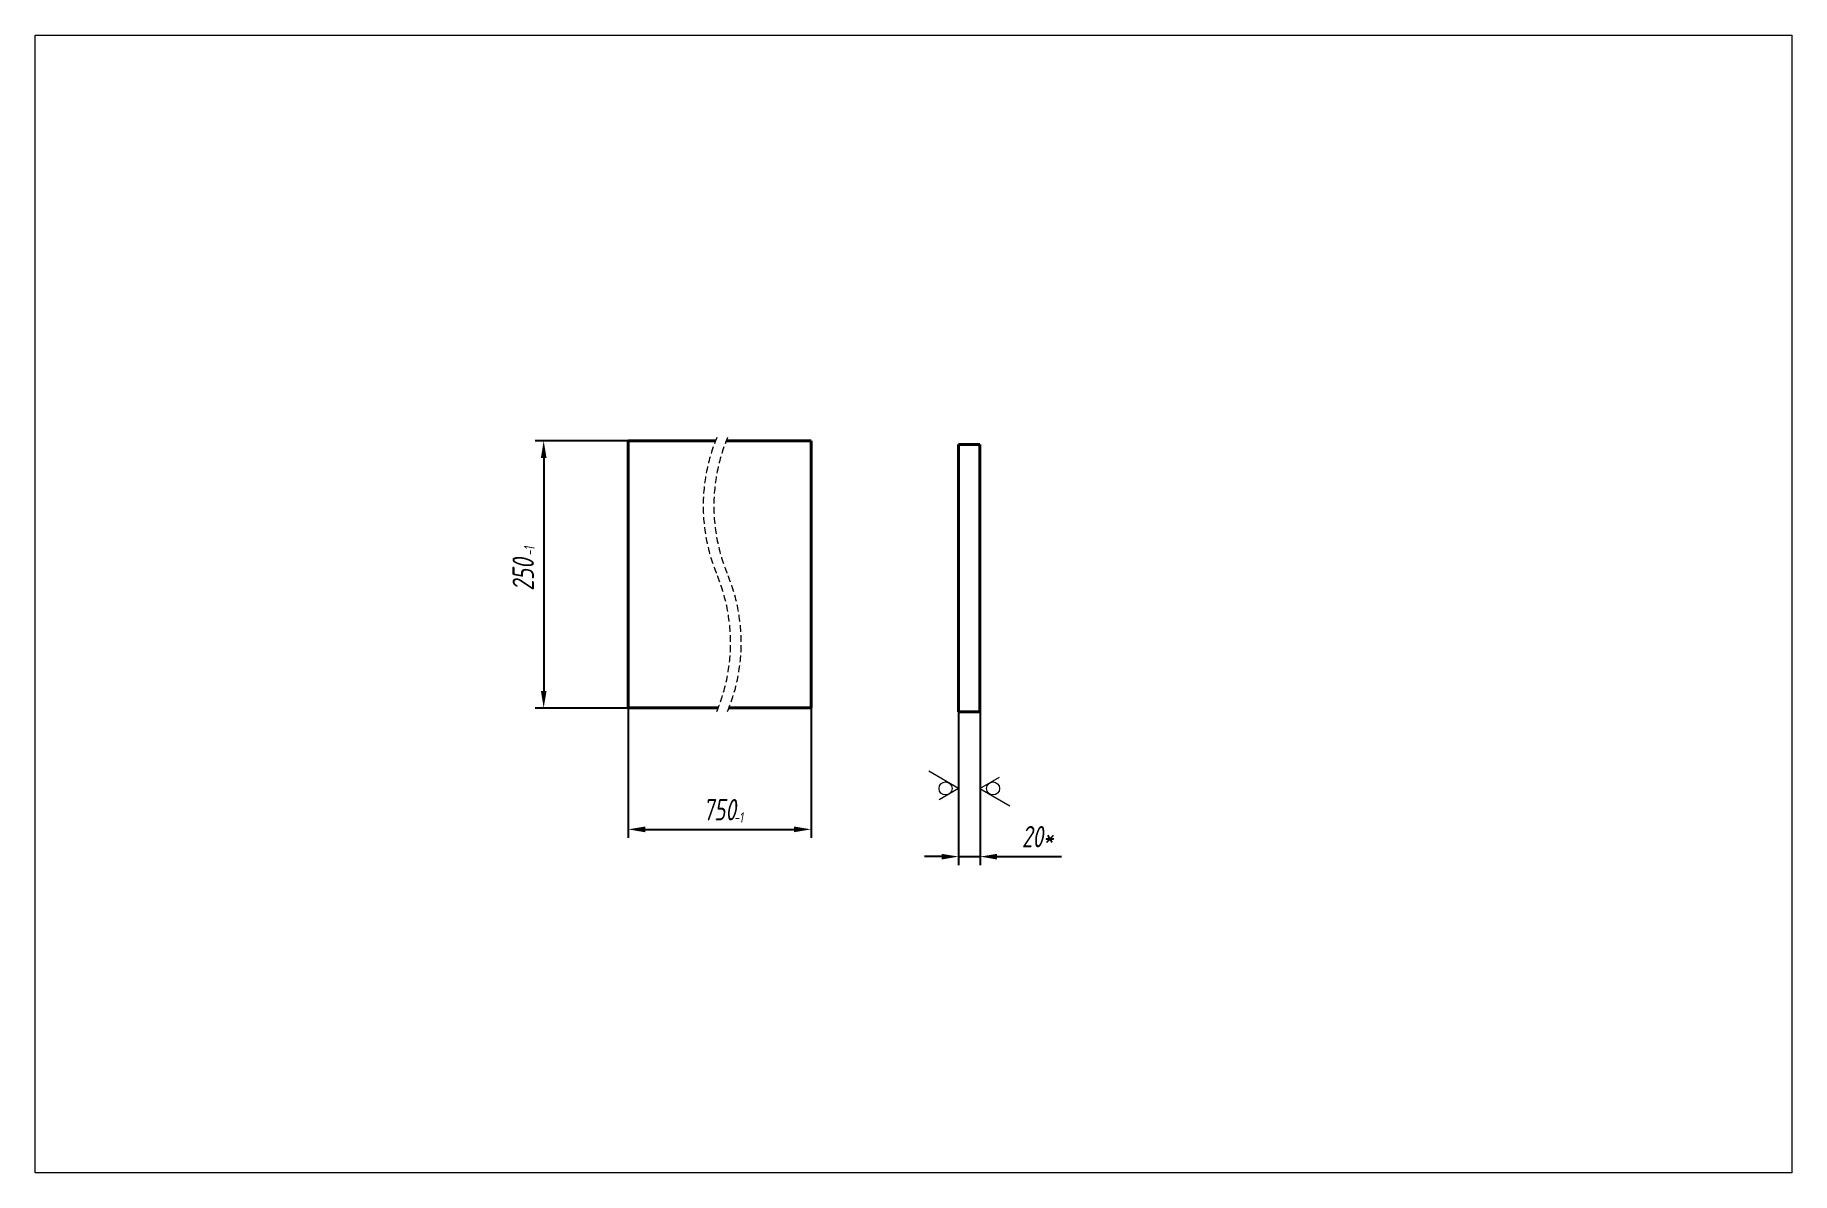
# Model space of a CAD drawing. Header units: millimetres. Extents: x 2336 to 4117, y 14795 to 41339.
# Drawn here: x 2472 to 4117, y 33483 to 34548 of the extents above; entities that cross this region are included whole.
import ezdxf

# ---------------------------------------------------------------- set-up
doc = ezdxf.new("R2010")
doc.units = ezdxf.units.MM
doc.linetypes.add('HIDDEN', pattern=[9.525, 6.35, -3.175])
doc.layers.add('РАЗМЕРЫ', color=7, linetype='Continuous', lineweight=18)
doc.styles.get("Standard").update_dxf_attribs({"font": 'simplex.shx', "width": 0.7, "oblique": 10})
doc.dimstyles.new('Stand2', dxfattribs={"dimtxt": 10, "dimasz": 8, "dimexe": 4, "dimexo": 0, "dimgap": 4, "dimtad": 1, "dimdec": 0, "dimzin": 0, "dimdsep": 46, "dimtxsty": 'Standard', "dimcen": 0, "dimadec": 0, "dimazin": 0, "dimtfac": 1, "dimtdec": 0, "dimtmove": 0, "dimatfit": 3, "dimfxl": 0.18, "dimtolj": 1, "dimtzin": 0, "dimarcsym": 0})
doc.dimstyles.new('Stand4', dxfattribs={"dimtxt": 20, "dimasz": 16, "dimexe": 8, "dimexo": 0, "dimgap": 8, "dimtad": 1, "dimdec": 0, "dimzin": 0, "dimdsep": 46, "dimtxsty": 'Standard', "dimcen": 0, "dimadec": 0, "dimazin": 0, "dimtfac": 1, "dimtdec": 0, "dimtmove": 0, "dimatfit": 3, "dimfxl": 0.18, "dimtolj": 1, "dimtzin": 0, "dimarcsym": 0})

msp = doc.modelspace()

# ---------------------------------------------------------------- blocks, each defined once
blk = doc.blocks.new('*D5169')
at = {"layer": 'DEFPOINTS', "color": 0, "lineweight": 18}
for p in [(2938.8, 34149.9), (3328.8, 34149.9), (3328.8, 33806.5)]:
    blk.add_point(p, dxfattribs=at)
at = {"layer": 'РАЗМЕРЫ', "color": 0, "lineweight": 18, "insert": (3130.4, 33815.5), "char_height": 10, "attachment_point": 5}
blk.add_mtext('\\A1;-1', dxfattribs=at)
blk = doc.blocks.new('_NONE')
blk = doc.blocks.new('*D5170')
at = {"layer": 'DEFPOINTS', "color": 0, "lineweight": 18}
for p in [(2574.2, 34264.5), (2943.6, 34264.5), (2574.2, 33874.5)]:
    blk.add_point(p, dxfattribs=at)
at = {"layer": 'РАЗМЕРЫ', "color": 0, "lineweight": 18, "insert": (2934.6, 34064.8), "char_height": 10, "attachment_point": 5, "rotation": 90}
blk.add_mtext('\\A1;-1', dxfattribs=at)
blk = doc.blocks.new('*D5202')
at = {"layer": 'DEFPOINTS', "color": 0, "lineweight": 18}
for p in [(3336.5, 33914.5), (3356.5, 33914.5), (3356.5, 33778.9)]:
    blk.add_point(p, dxfattribs=at)
at = {"layer": 'РАЗМЕРЫ', "color": 0, "lineweight": -2}
for p, q in [((3336.5, 33914.5), (3336.5, 33770.9)), ((3356.5, 33914.5), (3356.5, 33770.9)), ((3320.5, 33778.9), (3304.5, 33778.9)), ((3336.5, 33778.9), (3356.5, 33778.9)), ((3372.5, 33778.9), (3432.7, 33778.9)), ((3372.5, 33778.9), (3432.7, 33778.9))]:
    blk.add_line(p, q, dxfattribs=at)
at = {"layer": 'РАЗМЕРЫ', "color": 0, "lineweight": 18}
for points in [[(3320.5, 33776.2), (3320.5, 33781.5), (3336.5, 33778.9)], [(3372.5, 33781.5), (3372.5, 33776.2), (3356.5, 33778.9)]]:
    blk.add_solid(points, dxfattribs=at)
at = {"layer": 'РАЗМЕРЫ', "color": 0, "lineweight": 18, "insert": (3410.6, 33797.6), "char_height": 20, "attachment_point": 5}
blk.add_mtext('\\A1;20*', dxfattribs=at)
blk = doc.blocks.new('*D5203')
at = {"layer": 'DEFPOINTS', "color": 0, "lineweight": 18}
for p in [(3027.1, 34168), (2948, 33918), (3027.1, 33918)]:
    blk.add_point(p, dxfattribs=at)
at = {"layer": 'РАЗМЕРЫ', "color": 0, "lineweight": -2}
for p, q in [((3027.1, 34168), (2940, 34168)), ((2948, 34152), (2948, 33934)), ((3027.1, 33918), (2940, 33918))]:
    blk.add_line(p, q, dxfattribs=at)
at = {"layer": 'РАЗМЕРЫ', "color": 0, "lineweight": 18}
for points in [[(2950.7, 34152), (2945.4, 34152), (2948, 34168)], [(2945.4, 33934), (2950.7, 33934), (2948, 33918)]]:
    blk.add_solid(points, dxfattribs=at)
at = {"layer": 'РАЗМЕРЫ', "color": 0, "lineweight": 18, "insert": (2928.8, 34043), "char_height": 20, "attachment_point": 5, "rotation": 90}
blk.add_mtext('\\A1;250', dxfattribs=at)
blk = doc.blocks.new('*D5207')
at = {"layer": 'DEFPOINTS', "color": 0, "lineweight": 18}
for p in [(3027.1, 33918), (3198.3, 33918), (3198.3, 33804.4)]:
    blk.add_point(p, dxfattribs=at)
at = {"layer": 'РАЗМЕРЫ', "color": 0, "lineweight": -2}
for p, q in [((3027.1, 33918), (3027.1, 33796.4)), ((3198.3, 33918), (3198.3, 33796.4)), ((3043.1, 33804.4), (3182.3, 33804.4))]:
    blk.add_line(p, q, dxfattribs=at)
at = {"layer": 'РАЗМЕРЫ', "color": 0, "lineweight": 18}
for points in [[(3043.1, 33807.1), (3043.1, 33801.7), (3027.1, 33804.4)], [(3182.3, 33801.7), (3182.3, 33807.1), (3198.3, 33804.4)]]:
    blk.add_solid(points, dxfattribs=at)
at = {"layer": 'РАЗМЕРЫ', "color": 0, "lineweight": 18, "insert": (3112.7, 33822.8), "char_height": 20, "attachment_point": 5}
blk.add_mtext('\\A1;750', dxfattribs=at)

# ---------------------------------------------------------------- dimensions: what is measured, and where the dimension line sits
at = {"layer": 'РАЗМЕРЫ', "color": 0, "linetype": 'Continuous', "lineweight": 18}
dim = msp.add_linear_dim(base=(2943.58, 34264.54), p1=(2574.24, 33874.54), p2=(2574.24, 34264.54), angle=90, text='-1', dimstyle='Stand2', override={"dimse1": 1, "dimse2": 1, "dimsd1": 1, "dimsd2": 1}, dxfattribs=at)
dim.commit()
dim.dimension.update_dxf_attribs({"geometry": '*D5170', "text_midpoint": (2943.58, 34064.84), "dimtype": 160})
at = {"layer": 'РАЗМЕРЫ', "color": 0, "lineweight": 18}
dim = msp.add_linear_dim(base=(2948.02, 33918.02), p1=(3027.06, 34168.02), p2=(3027.06, 33918.02), angle=270, dimstyle='Stand4', dxfattribs=at)
dim.commit()
dim.dimension.update_dxf_attribs({"geometry": '*D5203', "text_midpoint": (2928.83, 34043.02)})
at = {"layer": 'РАЗМЕРЫ', "color": 0, "linetype": 'Continuous', "lineweight": 18}
dim = msp.add_linear_dim(base=(3328.85, 33806.51), p1=(2938.85, 34149.86), p2=(3328.85, 34149.86), text='-1', dimstyle='Stand2', override={"dimzin": 12, "dimblk1": 'NONE', "dimblk2": 'NONE', "dimsah": 1, "dimse1": 1, "dimse2": 1, "dimsd1": 1, "dimsd2": 1, "dimtofl": 0}, dxfattribs=at)
dim.commit()
dim.dimension.update_dxf_attribs({"geometry": '*D5169', "text_midpoint": (3130.35, 33806.51), "dimtype": 160})
at = {"layer": 'РАЗМЕРЫ', "color": 0, "lineweight": 18}
for base, p1, p2, text, picture, middle in [((3198.34, 33804.4), (3027.06, 33918.02), (3198.34, 33918.02), '750', '*D5207', (3112.7, 33822.82)), ((3356.47, 33778.86), (3336.47, 33914.52), (3356.47, 33914.52), '20*', '*D5202', (3410.56, 33797.63))]:
    dim = msp.add_linear_dim(base=base, p1=p1, p2=p2, text=text, dimstyle='Stand4', dxfattribs=at)
    dim.commit()
    dim.dimension.update_dxf_attribs({"geometry": picture, "text_midpoint": middle})

# ---------------------------------------------------------------- linework, layer by layer
at = {"color": 7, "linetype": 'Continuous', "lineweight": 40}
for p, q in [((3027.06, 34168.02), (3027.06, 33918.02)), ((3108.84, 34168.02), (3027.06, 34168.02)), ((3198.34, 34168.02), (3118.84, 34168.02)), ((3198.34, 33918.02), (3198.34, 34168.02)), ((3336.47, 33914.52), (3336.47, 34164.52)), ((3336.47, 34164.52), (3356.47, 34164.52)), ((3356.47, 33914.52), (3356.47, 34164.52)), ((3027.06, 33918.02), (3111.41, 33918.02)), ((3121.41, 33918.02), (3198.34, 33918.02)), ((3336.47, 33914.52), (3356.47, 33914.52))]:
    msp.add_line(p, q, dxfattribs=at)
at = {"color": 7, "linetype": 'HIDDEN', "lineweight": 18}
for centre, start, end in [((3263.94, 34107.11), 157.38014, 202.61986), ((3273.94, 34107.11), 157.38014, 202.61986), ((2956.32, 33978.94), 337.38014, 22.61986), ((2966.32, 33978.94), 337.38014, 22.61986)]:
    msp.add_arc(centre, 166.63, start, end, dxfattribs=at)
at = {"layer": 'РАЗМЕРЫ', "color": 0, "lineweight": 18}
for p, q in [((3336.47, 33842.69), (3308.48, 33858.85)), ((3356.47, 33842.69), (3374.75, 33853.25)), ((3336.47, 33842.69), (3318.18, 33832.13)), ((3356.47, 33842.69), (3384.46, 33826.53))]:
    msp.add_line(p, q, dxfattribs=at)
msp.add_lwpolyline([(2471.91, 34547.77), (4116.53, 34547.77), (4116.53, 33482.91), (2471.91, 33482.91)], close=True, dxfattribs=at)
at = {"layer": 'РАЗМЕРЫ', "linetype": 'Continuous', "lineweight": 18}
for centre in [(3324.27, 33842.69), (3368.66, 33842.69)]:
    msp.add_circle(centre, 6.1, dxfattribs=at)

msp.set_redraw_order([(e.dxf.handle, doc.entitydb.next_handle()) for e in msp.query("TEXT MTEXT ATTDEF DIMENSION ARC_DIMENSION")])  # texts and dimensions are drawn at this point

doc.saveas('drawing.dxf')
